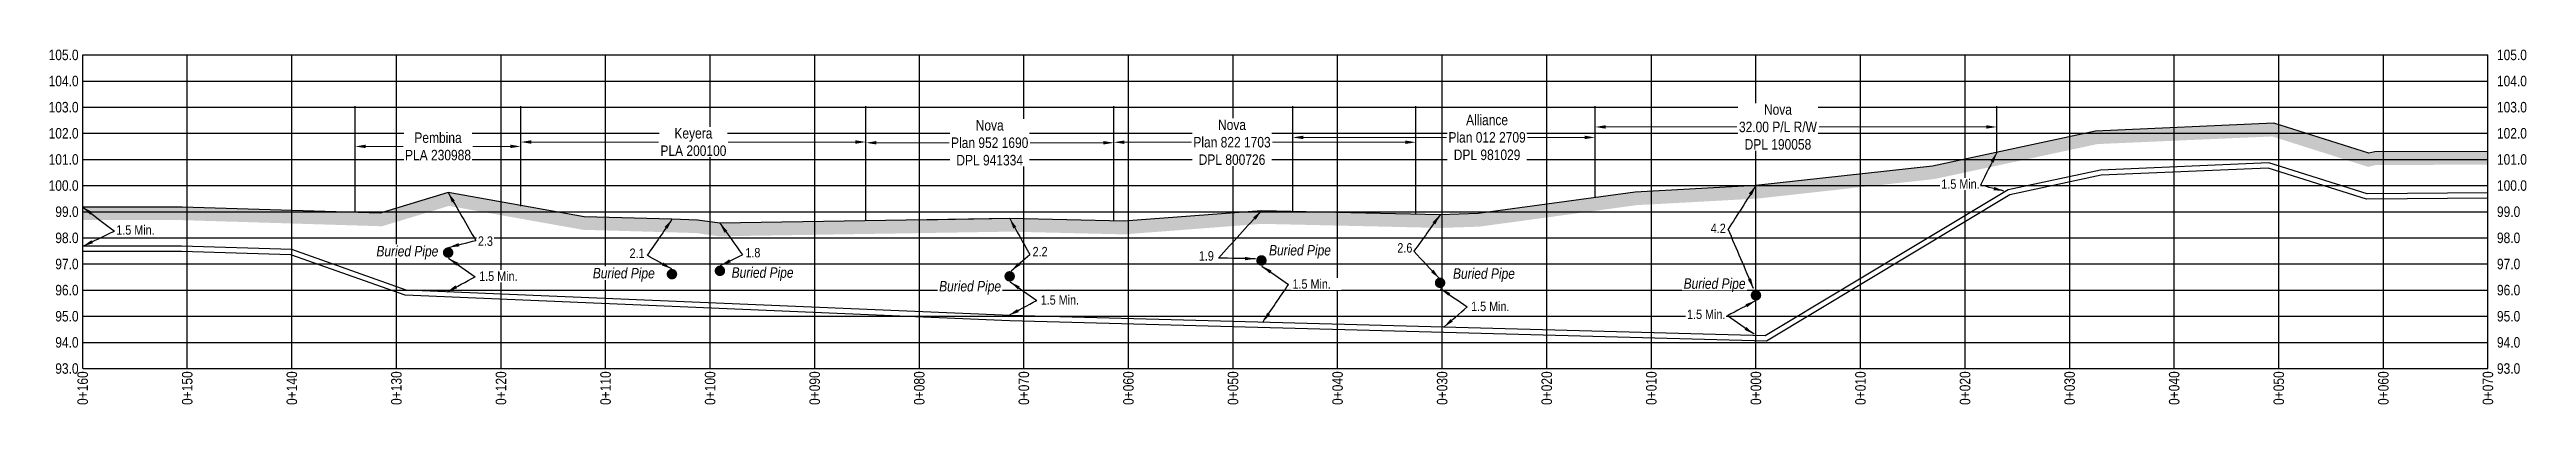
# Model space of a CAD drawing. Extents: x 406232 to 435383, y 6039561 to 6052989.
# Drawn here: x 414961 to 417329, y 6043673 to 6044012 of the extents above; entities that cross this region are included whole.
import ezdxf
from ezdxf.enums import TextEntityAlignment as Align

# ---------------------------------------------------------------- set-up
doc = ezdxf.new("R2010")
doc.units = 0
doc.header["$LTSCALE"] = 5
doc.header["$PDSIZE"] = 0.5
doc.linetypes.add('foc-TOPO', pattern=[1, 0.2, -0.8])
doc.layers.get('Defpoints').update_dxf_attribs({"color": 9})
for name, color, linetype in [('AS-PIPE-UG-T', 44, 'Continuous'), ('F-RW', 190, 'Continuous'), ('L-MON', 1, 'Continuous'), ('P-CROSSINGS-GRID', 8, 'Continuous'), ('P-CROSSINGS-GROUND', 48, 'foc-TOPO'), ('P-CROSSINGS-LINE', 3, 'Continuous'), ('P-PROPOSED', 10, 'Continuous'), ('S-T7', 7, 'Continuous')]:
    doc.layers.add(name, color=color, linetype=linetype)
doc.layers.add('F-RW-T', color=190, linetype='Continuous', lineweight=9)
doc.styles.add('80', font='ARIALN.TTF', dxfattribs={"height": 10})
doc.styles.add('80CG', font='ARIALN.TTF', dxfattribs={"height": 10})
doc.styles.add('80L', font='ARIALN.TTF', dxfattribs={"height": 10})
doc.dimstyles.new('Compass 5 000', dxfattribs={"dimscale": 5, "dimtxt": 9, "dimasz": 2, "dimexe": 0.2, "dimexo": 0.0625, "dimgap": 0.5, "dimtad": 0, "dimtih": 1, "dimtoh": 1, "dimzin": 0, "dimdsep": 46, "dimtxsty": '80CG', "dimcen": 0.1, "dimse1": 1, "dimse2": 1, "dimclrd": 256, "dimclrt": 256, "dimaunit": 1, "dimadec": 4, "dimazin": 0, "dimtfac": 0.06, "dimtofl": 0, "dimtmove": 0, "dimatfit": 1, "dimfxl": 0.2, "dimtolj": 1, "dimtzin": 0, "dimlwd": -1, "dimarcsym": 0})

msp = doc.modelspace()

# ---------------------------------------------------------------- texts
at = {"style": '80'}
for s, p in [('0+160', (414992.94, 6043704.582)), ('0+150', (415092.895, 6043704.582)), ('0+140', (415192.849, 6043704.582)), ('0+130', (415292.803, 6043704.582)), ('0+120', (415392.758, 6043704.582)), ('0+110', (415492.712, 6043704.582)), ('0+100', (415592.666, 6043704.582)), ('0+090', (415692.621, 6043704.582)), ('0+080', (415792.575, 6043704.582)), ('0+070', (415892.53, 6043704.582)), ('0+060', (415992.484, 6043704.582)), ('0+050', (416092.438, 6043704.582)), ('0+040', (416192.393, 6043704.582)), ('0+030', (416292.347, 6043704.582)), ('0+020', (416392.301, 6043704.582)), ('0+010', (416492.256, 6043704.582)), ('0+000', (416592.21, 6043704.582)), ('0+010', (416692.164, 6043704.582)), ('0+020', (416792.119, 6043704.582)), ('0+030', (416892.073, 6043704.582)), ('0+040', (416992.028, 6043704.582)), ('0+050', (417091.982, 6043704.582)), ('0+060', (417191.936, 6043704.582)), ('0+070', (417291.891, 6043704.582))]:
    msp.add_text(s, height=9.9954, rotation=90, dxfattribs=at).set_placement(p, align=Align.MIDDLE_RIGHT)
at = {"insert": (415025.114, 6043844.255), "char_height": 8.9959, "attachment_point": 1, "style": '80L'}
msp.add_mtext_dynamic_manual_height_columns('1.5 Min.', width=45.29007, gutter_width=44.979, heights=[0], dxfattribs=at)
at = {"layer": 'S-T7', "style": '80'}
for s, p in [('105.0', (414989.074, 6044007.135)), ('104.0', (414989.074, 6043982.147)), ('103.0', (414989.074, 6043957.158)), ('102.0', (414989.074, 6043932.17)), ('101.0', (414989.074, 6043907.181)), ('100.0', (414989.074, 6043882.192)), ('99.0', (414989.074, 6043857.204)), ('98.0', (414989.074, 6043832.215)), ('97.0', (414989.074, 6043807.227)), ('96.0', (414989.074, 6043782.238)), ('95.0', (414989.074, 6043757.25)), ('94.0', (414989.074, 6043732.261)), ('93.0', (414989.074, 6043707.272))]:
    msp.add_text(s, height=9.9954, dxfattribs=at).set_placement(p, align=Align.MIDDLE_RIGHT)
for s, p in [('105.0', (417300.544, 6044007.135)), ('104.0', (417300.544, 6043982.147)), ('103.0', (417300.544, 6043957.158)), ('102.0', (417300.544, 6043932.17)), ('101.0', (417300.544, 6043907.181)), ('100.0', (417300.544, 6043882.192)), ('99.0', (417300.544, 6043857.204)), ('98.0', (417300.544, 6043832.215)), ('97.0', (417300.544, 6043807.227)), ('96.0', (417300.544, 6043782.238)), ('95.0', (417300.544, 6043757.25)), ('94.0', (417300.544, 6043732.261)), ('93.0', (417300.544, 6043707.272))]:
    msp.add_text(s, height=9.9954, dxfattribs=at).set_placement(p, align=Align.MIDDLE_LEFT)

# ---------------------------------------------------------------- blocks, each defined once
blk = doc.blocks.new('PLIA')
at = {"color": 255, "const_width": 1}
blk.add_lwpolyline([(-0.5, 0, 1), (0.5, 0, 1)], format="xyb", close=True, dxfattribs=at)
blk = doc.blocks.new('PLIAA')
blk.add_blockref('PLIA', (0, 0))
blk = doc.blocks.new('PLIB')
at = {"color": 1}
blk.add_circle((0, 0), 0.8, dxfattribs=at)
blk = doc.blocks.new('PLIBB')
blk.add_blockref('PLIB', (0, 0))
blk = doc.blocks.new('PLICC')
for name in ['PLIAA', 'PLIBB']:
    blk.add_blockref(name, (0, 0))
blk = doc.blocks.new('PLI')
blk.add_blockref('PLICC', (0, 0))
blk = doc.blocks.new('*D825')
at = {"layer": 'Defpoints', "color": 0, "transparency": 16777216}
for p in [(415253.5, 6043921.9), (415411.7, 6043921.9), (415411.7, 6043919.6)]:
    blk.add_point(p, dxfattribs=at)
at = {"layer": 'F-RW-T', "transparency": 16777216}
for p, q in [((415263.5, 6043919.6), (415299.3, 6043919.6)), ((415401.7, 6043919.6), (415366, 6043919.6))]:
    blk.add_line(p, q, dxfattribs=at)
for points in [[(415263.5, 6043921.3), (415263.5, 6043918), (415253.5, 6043919.6)], [(415401.7, 6043921.3), (415401.7, 6043918), (415411.7, 6043919.6)]]:
    blk.add_solid(points, dxfattribs=at)
at = {"layer": 'F-RW-T', "transparency": 16777216, "insert": (415332.6, 6043919.6), "char_height": 10, "attachment_point": 5, "style": '80CG', "bg_fill": 3, "box_fill_scale": 1.1, "bg_fill_color": 256, "bg_fill_true_color": 13158600, "bg_fill_transparency": 0}
blk.add_mtext('\\A1;Pembina\\PPLA 230988', dxfattribs=at)
blk = doc.blocks.new('*D826')
at = {"layer": 'Defpoints', "color": 0, "transparency": 16777216}
for p in [(415741.6, 6043923.8), (415411.7, 6043916.6), (415741.6, 6043916.6)]:
    blk.add_point(p, dxfattribs=at)
at = {"layer": 'F-RW-T', "transparency": 16777216}
for p, q in [((415421.7, 6043923.8), (415543.3, 6043923.8)), ((415731.6, 6043923.8), (415610, 6043923.8))]:
    blk.add_line(p, q, dxfattribs=at)
for points in [[(415421.7, 6043925.5), (415421.7, 6043922.2), (415411.7, 6043923.8)], [(415731.6, 6043925.5), (415731.6, 6043922.2), (415741.6, 6043923.8)]]:
    blk.add_solid(points, dxfattribs=at)
at = {"layer": 'F-RW-T', "transparency": 16777216, "insert": (415576.7, 6043923.8), "char_height": 10, "attachment_point": 5, "style": '80CG', "bg_fill": 3, "box_fill_scale": 1.1, "bg_fill_color": 256, "bg_fill_true_color": 13158600, "bg_fill_transparency": 0}
blk.add_mtext('\\A1;Keyera\\PPLA 200100', dxfattribs=at)
blk = doc.blocks.new('*D827')
at = {"layer": 'Defpoints', "color": 0, "transparency": 16777216}
for p in [(415741.6, 6043923.8), (415978.6, 6043923.8), (415978.6, 6043923.1)]:
    blk.add_point(p, dxfattribs=at)
at = {"layer": 'F-RW-T', "transparency": 16777216}
for p, q in [((415751.6, 6043923.1), (415821.2, 6043923.1)), ((415968.6, 6043923.1), (415898.6, 6043923.1))]:
    blk.add_line(p, q, dxfattribs=at)
for points in [[(415751.6, 6043924.8), (415751.6, 6043921.5), (415741.6, 6043923.1)], [(415968.6, 6043924.8), (415968.6, 6043921.5), (415978.6, 6043923.1)]]:
    blk.add_solid(points, dxfattribs=at)
at = {"layer": 'F-RW-T', "transparency": 16777216, "insert": (415859.9, 6043923.1), "char_height": 10, "attachment_point": 5, "style": '80CG', "bg_fill": 3, "box_fill_scale": 1.1, "bg_fill_color": 256, "bg_fill_true_color": 13158600, "bg_fill_transparency": 0}
blk.add_mtext('\\A1;Nova\\PPlan 952 1690\\PDPL 941334', dxfattribs=at)
blk = doc.blocks.new('*D828')
at = {"layer": 'Defpoints', "color": 0, "transparency": 16777216}
for p in [(415978.6, 6043923.1), (416267.2, 6043923.6), (416267.2, 6043923.1)]:
    blk.add_point(p, dxfattribs=at)
at = {"layer": 'F-RW-T', "transparency": 16777216}
for p, q in [((415988.6, 6043923.6), (416052.8, 6043923.6)), ((416257.2, 6043923.6), (416130.3, 6043923.6))]:
    blk.add_line(p, q, dxfattribs=at)
for points in [[(415988.6, 6043925.3), (415988.6, 6043922), (415978.6, 6043923.6)], [(416257.2, 6043925.3), (416257.2, 6043922), (416267.2, 6043923.6)]]:
    blk.add_solid(points, dxfattribs=at)
at = {"layer": 'F-RW-T', "transparency": 16777216, "insert": (416091.5, 6043923.6), "char_height": 10, "attachment_point": 5, "style": '80CG', "bg_fill": 3, "box_fill_scale": 1.1, "bg_fill_color": 256, "bg_fill_true_color": 13158600, "bg_fill_transparency": 0}
blk.add_mtext('\\A1;Nova\\PPlan 822 1703\\PDPL 800726', dxfattribs=at)
blk = doc.blocks.new('*D829')
at = {"layer": 'Defpoints', "color": 0, "transparency": 16777216}
for p in [(416149.6, 6043941.4), (416438.6, 6043941.4), (416438.6, 6043928.2)]:
    blk.add_point(p, dxfattribs=at)
at = {"layer": 'F-RW-T', "transparency": 16777216}
for p, q in [((416159.6, 6043928.2), (416296.5, 6043928.2)), ((416428.6, 6043928.2), (416374, 6043928.2))]:
    blk.add_line(p, q, dxfattribs=at)
for points in [[(416159.6, 6043929.9), (416159.6, 6043926.6), (416149.6, 6043928.2)], [(416428.6, 6043929.9), (416428.6, 6043926.6), (416438.6, 6043928.2)]]:
    blk.add_solid(points, dxfattribs=at)
at = {"layer": 'F-RW-T', "transparency": 16777216, "insert": (416335.3, 6043928.2), "char_height": 10, "attachment_point": 5, "style": '80CG', "bg_fill": 3, "box_fill_scale": 1.1, "bg_fill_color": 256, "bg_fill_true_color": 13158600, "bg_fill_transparency": 0}
blk.add_mtext('\\A1;Alliance\\PPlan 012 2709\\PDPL 981029', dxfattribs=at)
blk = doc.blocks.new('*D830')
at = {"layer": 'Defpoints', "color": 0, "transparency": 16777216}
for p in [(416438.6, 6043944.7), (416822.5, 6043944.7), (416822.5, 6043938.2)]:
    blk.add_point(p, dxfattribs=at)
at = {"layer": 'F-RW-T', "transparency": 16777216}
for p, q in [((416448.6, 6043938.2), (416573.9, 6043938.2)), ((416812.5, 6043938.2), (416652.8, 6043938.2))]:
    blk.add_line(p, q, dxfattribs=at)
for points in [[(416448.6, 6043939.9), (416448.6, 6043936.6), (416438.6, 6043938.2)], [(416812.5, 6043939.9), (416812.5, 6043936.6), (416822.5, 6043938.2)]]:
    blk.add_solid(points, dxfattribs=at)
at = {"layer": 'F-RW-T', "transparency": 16777216, "insert": (416613.3, 6043938.2), "char_height": 10, "attachment_point": 5, "style": '80CG', "bg_fill": 3, "box_fill_scale": 1.1, "bg_fill_color": 256, "bg_fill_true_color": 13158600, "bg_fill_transparency": 0}
blk.add_mtext('\\A1;Nova\\P32.00 P/L R/W\\PDPL 190058', dxfattribs=at)

# ---------------------------------------------------------------- hatches: boundary and pattern name
at = {"layer": 'P-CROSSINGS-GROUND'}
h = msp.add_hatch(dxfattribs=at)
h.set_pattern_fill('EARTH', color=256, scale=2.498859, angle=45)
h.set_pattern_definition([(45, (5202.127, 6048.088), (0, 22.440395626), [15.86775592, -15.86775592]), (45, (5197.92, 6052.295), (0, 22.440395626), [15.86775592, -15.86775592]), (45, (5193.712, 6056.503), (0, 22.440395626), [15.86775592, -15.86775592]), (135, (5193.712, 6059.308), (-22.440395626, 0), [15.86775592, -15.86775592]), (135, (5197.92, 6063.516), (-22.440395626, 0), [15.86775592, -15.86775592]), (135, (5202.127, 6067.723), (-22.440395626, 0), [15.86775592, -15.86775592])])
h.paths.add_polyline_path([(414993.027, 6043861.651), (414993.027, 6043849.156), (415087.942, 6043849.139), (415279.087, 6043843.279), (415343.022, 6043862.737), (415471.136, 6043839.891), (415579.666, 6043836.784), (415601.227, 6043833.642), (415878.949, 6043838.131), (415988.42, 6043835.546), (416119.957, 6043845.601), (416290.433, 6043841.681), (416327.93, 6043842.914), (416478.089, 6043863.442), (416593.323, 6043869.736), (416762.886, 6043888.427), (416918.562, 6043921.855), (417085.707, 6043929.166), (417177.49, 6043900.087), (417185.159, 6043901.867), (417291.978, 6043902.167), (417291.978, 6043914.661), (417183.711, 6043914.357), (417178, 6043913.032), (417087.372, 6043941.745), (416916.967, 6043934.291), (416760.884, 6043900.776), (416592.297, 6043882.192), (416476.9, 6043875.89), (416326.876, 6043855.38), (416290.371, 6043854.18), (416119.623, 6043858.106), (415988.091, 6043848.052), (415878.996, 6043850.628), (415602.032, 6043846.151), (415580.75, 6043849.252), (415472.418, 6043852.354), (415342.258, 6043875.564), (415277.416, 6043855.83), (415088.135, 6043861.633)])

# ---------------------------------------------------------------- linework, layer by layer
at = {"layer": 'F-RW', "flags": 128}
for points in [[(415253.509, 6043856.563), (415253.509, 6043958.067)], [(415411.747, 6043862.483), (415411.747, 6043958.067)], [(415741.567, 6043848.407), (415741.567, 6043958.067)], [(415978.558, 6043848.277), (415978.558, 6043958.067)], [(416149.61, 6043857.417), (416149.61, 6043958.067)], [(416267.177, 6043854.713), (416267.177, 6043958.067)], [(416438.598, 6043870.654), (416438.598, 6043958.067)], [(416822.513, 6043914.009), (416822.513, 6043958.067)]]:
    msp.add_lwpolyline(points, dxfattribs=at)
at = {"layer": 'P-CROSSINGS-GRID', "color": 8}
for p, q in [((414993.027, 6044007.135), (417291.978, 6044007.135)), ((414993.027, 6043707.272), (414993.027, 6044007.135)), ((415092.982, 6043707.272), (415092.982, 6044007.135)), ((415192.936, 6043707.272), (415192.936, 6044007.135)), ((415292.89, 6043707.272), (415292.89, 6044007.135)), ((415392.845, 6043707.272), (415392.845, 6044007.135)), ((415492.799, 6043707.272), (415492.799, 6044007.135)), ((415592.753, 6043707.272), (415592.753, 6044007.135)), ((415692.708, 6043707.272), (415692.708, 6044007.135)), ((415792.662, 6043707.272), (415792.662, 6044007.135)), ((415892.617, 6043707.272), (415892.617, 6044007.135)), ((415992.571, 6043707.272), (415992.571, 6044007.135)), ((416092.525, 6043707.272), (416092.525, 6044007.135)), ((416192.48, 6043707.272), (416192.48, 6044007.135)), ((416292.434, 6043707.272), (416292.434, 6044007.135)), ((416392.388, 6043707.272), (416392.388, 6044007.135)), ((416492.343, 6043707.272), (416492.343, 6044007.135)), ((416592.297, 6043707.272), (416592.297, 6044007.135)), ((416692.251, 6043707.272), (416692.251, 6044007.135)), ((416792.206, 6043707.272), (416792.206, 6044007.135)), ((416892.16, 6043707.272), (416892.16, 6044007.135)), ((416992.115, 6043707.272), (416992.115, 6044007.135)), ((417092.069, 6043707.272), (417092.069, 6044007.135)), ((417192.023, 6043707.272), (417192.023, 6044007.135)), ((417291.978, 6043707.272), (417291.978, 6044007.135)), ((414993.027, 6043982.147), (417291.978, 6043982.147)), ((414993.027, 6043957.158), (417291.978, 6043957.158)), ((414993.027, 6043932.17), (417291.978, 6043932.17)), ((414993.027, 6043907.181), (417291.978, 6043907.181)), ((414993.027, 6043882.192), (417291.978, 6043882.192)), ((414993.027, 6043857.204), (417291.978, 6043857.204)), ((414993.027, 6043832.215), (417291.978, 6043832.215)), ((414993.027, 6043807.227), (417291.978, 6043807.227)), ((414993.027, 6043782.238), (417291.978, 6043782.238)), ((414993.027, 6043757.25), (417291.978, 6043757.25)), ((414993.027, 6043732.261), (417291.978, 6043732.261)), ((414993.027, 6043707.272), (417291.978, 6043707.272))]:
    msp.add_line(p, q, dxfattribs=at)
at = {"layer": 'P-CROSSINGS-LINE', "color": 3}
for points in [[(417291.978, 6043914.661), (417183.711, 6043914.357), (417178, 6043913.032), (417087.372, 6043941.745), (416916.967, 6043934.291), (416760.884, 6043900.776), (416592.297, 6043882.192), (416476.9, 6043875.89), (416326.876, 6043855.38), (416290.371, 6043854.18), (416119.623, 6043858.106), (415988.091, 6043848.052), (415878.996, 6043850.628), (415602.032, 6043846.151), (415580.75, 6043849.252), (415556.201, 6043849.955), (415472.418, 6043852.354), (415342.258, 6043875.564), (415277.416, 6043855.83), (415088.135, 6043861.633), (414993.027, 6043861.651)], [(417291.978, 6043914.661), (417183.711, 6043914.357), (417178, 6043913.032), (417087.372, 6043941.745), (416916.967, 6043934.291), (416760.884, 6043900.776), (416592.297, 6043882.192), (416476.9, 6043875.89), (416326.876, 6043855.38), (416290.371, 6043854.18), (416119.623, 6043858.106), (415988.091, 6043848.052), (415878.996, 6043850.628), (415792.662, 6043849.233)]]:
    msp.add_lwpolyline(points, dxfattribs=at)

# ---------------------------------------------------------------- block references
at = {"layer": 'L-MON', "color": 2, "xscale": 4.99771839999997, "yscale": 4.99771839999997, "zscale": 4.99771839999997}
for p in [(415602.032, 6043800.672), (415556.201, 6043797.479)]:
    msp.add_blockref('PLI', p, dxfattribs=at)

msp.set_redraw_order([(e.dxf.handle, doc.entitydb.next_handle()) for e in msp.query("TEXT MTEXT ATTDEF DIMENSION ARC_DIMENSION")])  # texts and dimensions are drawn at this point

# ---------------------------------------------------------------- leaders
at = {"path_type": 1}
for points in [[(414993.215, 6043861.602), (415023.249, 6043838.673)], [(414993.021, 6043824.12), (415023.249, 6043838.673)], [(415341.289, 6043780.615), (415368.231, 6043795.066)], [(416120.824, 6043751.41), (416145.596, 6043787.603)], [(416293.909, 6043746.779), (416316.344, 6043766.185)], [(416590.45, 6043740.001), (416564.998, 6043757.62)]]:
    msp.add_leader(points, dimstyle='Compass 5 000', override={"dimgap": 0.5, "dimtad": 0}, dxfattribs=at)

# ---------------------------------------------------------------- next in the draw order: texts
at = {"layer": 'AS-PIPE-UG-T', "char_height": 9.99544, "attachment_point": 1, "style": '80L', "bg_fill": 3, "box_fill_scale": 1.15, "bg_fill_color": 256, "bg_fill_true_color": 256, "bg_fill_transparency": 0}
for insert in [(415273.711, 6043824.469), (415480.547, 6043803.437), (415613.231, 6043804.012), (416126.872, 6043825.393), (416302.718, 6043803.038), (415811.552, 6043790.967), (416523.16, 6043793.473)]:
    msp.add_mtext_dynamic_manual_height_columns('{\\fArial Narrow|b0|i1|c0|p34;Buried Pipe}', width=59.00894, gutter_width=49.977, heights=[0], dxfattribs=dict(at, insert=insert))

# ---------------------------------------------------------------- next in the draw order: linework, layer by layer
at = {"layer": 'P-PROPOSED', "flags": 128}
for points in [[(417292.02, 6043870.175), (417175.719, 6043869.193), (417081.713, 6043898.976), (416922.392, 6043892.007), (416835.063, 6043873.255), (416602.325, 6043733.527), (415879.217, 6043752.875), (415301.179, 6043777.309), (415192.004, 6043815.948), (415087.48, 6043819.153), (414993.026, 6043819.17)], [(417291.978, 6043875.173), (417176.471, 6043874.197), (417176.471, 6043874.197), (417082.378, 6043904.008), (416921.754, 6043896.982), (416833.202, 6043877.967), (416601.002, 6043738.562), (415879.389, 6043757.87), (415302.14, 6043782.27), (415192.936, 6043820.92), (415087.557, 6043824.15), (414993.027, 6043824.168)]]:
    msp.add_lwpolyline(points, dxfattribs=at)

# ---------------------------------------------------------------- next in the draw order: block references
at = {"layer": 'L-MON', "color": 2, "xscale": 4.99771839999997, "yscale": 4.99771839999997, "zscale": 4.99771839999997}
for p in [(415342.258, 6043818.091), (416119.623, 6043810.628), (415878.996, 6043795.403), (416290.371, 6043789.209), (416592.297, 6043777.24)]:
    msp.add_blockref('PLI', p, dxfattribs=at)

# ---------------------------------------------------------------- next in the draw order: leaders
at = {"path_type": 1}
for points in [[(415342.258, 6043875.564), (415368.695, 6043829.785)], [(415342.898, 6043823.091), (415368.695, 6043829.785)]]:
    msp.add_leader(points, dimstyle='Compass 5 000', dxfattribs=at)
for points in [[(416119.623, 6043858.106), (416078.517, 6043812.757)], [(415556.201, 6043849.955), (415532.531, 6043815.509)], [(415602.032, 6043846.151), (415623.53, 6043816.059)], [(415342.779, 6043812.685), (415368.231, 6043795.066)], [(415555.969, 6043802.42), (415532.531, 6043815.509)], [(415602.624, 6043805.72), (415623.53, 6043816.059)], [(416113.801, 6043812.228), (416078.517, 6043812.757)], [(416120.144, 6043805.222), (416145.596, 6043787.603)], [(415879.517, 6043789.997), (415904.969, 6043772.379)], [(416290.892, 6043783.803), (416316.344, 6043766.185)], [(415878.027, 6043757.928), (415904.969, 6043772.379)], [(416591.94, 6043772.071), (416564.998, 6043757.62)]]:
    msp.add_leader(points, dimstyle='Compass 5 000', override={"dimgap": 0.5, "dimtad": 0}, dxfattribs=at)

# ---------------------------------------------------------------- next in the draw order: texts
at = {"char_height": 8.9959, "attachment_point": 1, "style": '80L', "bg_fill": 3, "box_fill_scale": 1.15, "bg_fill_color": 256, "bg_fill_true_color": 256, "bg_fill_transparency": 0}
for s, width, insert in [('2.3', 13.9888, (415370.759, 6043833.583)), ('2.6', 13.9888, (416249.538, 6043827.13)), ('4.2', 13.9888, (416549.096, 6043845.744)), ('2.1', 13.9888, (415515.657, 6043821.967)), ('1.8', 13.9888, (415626.374, 6043822.529)), ('2.2', 13.9888, (415900.866, 6043823.514)), ('1.9', 13.9888, (416059.797, 6043819.453)), ('1.5 Min.', 45.29007, (415371.939, 6043800.051)), ('1.5 Min.', 45.29007, (416149.304, 6043792.588)), ('1.5 Min.', 45.29007, (415908.677, 6043777.363)), ('1.5 Min.', 45.29007, (416320.052, 6043771.17)), ('1.5 Min.', 35.87103, (416526.449, 6043763.622))]:
    msp.add_mtext_dynamic_manual_height_columns(s, width=width, gutter_width=44.979, heights=[0], dxfattribs=dict(at, insert=insert))

# ---------------------------------------------------------------- next in the draw order: dimensions: what is measured, and where the dimension line sits
at = {"layer": 'F-RW-T', "color": 2}
dim = msp.add_aligned_dim(p1=(415253.509, 6043921.852), p2=(415411.747, 6043921.852), distance=-2.219, text='Pembina\\PPLA 230988', dimstyle='Compass 5 000', override={"dimtfill": 1}, dxfattribs=at)
dim.commit()
dim.dimension.update_dxf_attribs({"geometry": '*D825', "text_midpoint": (415332.628, 6043919.633)})

# ---------------------------------------------------------------- next in the draw order: dimensions: what is measured, and where the dimension line sits
dim = msp.add_aligned_dim(p1=(415411.747, 6043916.628), p2=(415741.567, 6043916.628), distance=7.203, text='Keyera\\PPLA 200100', dimstyle='Compass 5 000', override={"dimtfill": 1}, dxfattribs=at)
dim.commit()
dim.dimension.update_dxf_attribs({"geometry": '*D826', "text_midpoint": (415576.657, 6043923.831)})

# ---------------------------------------------------------------- next in the draw order: leaders
at = {"path_type": 1}
for points in [[(416290.371, 6043854.18), (416265.366, 6043819.385)], [(415878.996, 6043850.628), (415898.184, 6043816.318)], [(416589.964, 6043783.742), (416565.751, 6043840.456)], [(415880.541, 6043800.665), (415898.184, 6043816.318)], [(416289.75, 6043793.244), (416265.366, 6043819.385)]]:
    msp.add_leader(points, dimstyle='Compass 5 000', override={"dimgap": 0.5, "dimtad": 0}, dxfattribs=at)

# ---------------------------------------------------------------- next in the draw order: dimensions: what is measured, and where the dimension line sits
at = {"layer": 'F-RW-T', "color": 2}
dim = msp.add_linear_dim(base=(415978.558, 6043923.127), p1=(415741.567, 6043923.831), p2=(415978.558, 6043923.831), angle=0, text='Nova\\PPlan 952 1690\\PDPL 941334', dimstyle='Compass 5 000', override={"dimtfill": 1}, dxfattribs=at)
dim.commit()
dim.dimension.update_dxf_attribs({"geometry": '*D827', "text_midpoint": (415859.885, 6043923.127), "dimtype": 161})

# ---------------------------------------------------------------- next in the draw order: dimensions: what is measured, and where the dimension line sits
dim = msp.add_linear_dim(base=(416267.177, 6043923.638), p1=(415978.558, 6043923.127), p2=(416267.177, 6043923.127), angle=0, text='Nova\\PPlan 822 1703\\PDPL 800726', dimstyle='Compass 5 000', override={"dimtfill": 1}, dxfattribs=at)
dim.commit()
dim.dimension.update_dxf_attribs({"geometry": '*D828', "text_midpoint": (416091.52, 6043923.638), "dimtype": 161})

# ---------------------------------------------------------------- next in the draw order: dimensions: what is measured, and where the dimension line sits
dim = msp.add_linear_dim(base=(416438.598, 6043928.221), p1=(416149.61, 6043941.364), p2=(416438.598, 6043941.364), angle=0, text='Alliance\\PPlan 012 2709\\PDPL 981029', dimstyle='Compass 5 000', override={"dimtfill": 1}, dxfattribs=at)
dim.commit()
dim.dimension.update_dxf_attribs({"geometry": '*D829', "text_midpoint": (416335.261, 6043928.221), "dimtype": 161})

# ---------------------------------------------------------------- next in the draw order: dimensions: what is measured, and where the dimension line sits
dim = msp.add_linear_dim(base=(416822.513, 6043938.225), p1=(416438.598, 6043944.676), p2=(416822.513, 6043944.676), angle=0, text='Nova\\P32.00 P/L R/W\\PDPL 190058', dimstyle='Compass 5 000', override={"dimtfill": 1}, dxfattribs=at)
dim.commit()
dim.dimension.update_dxf_attribs({"geometry": '*D830', "text_midpoint": (416613.338, 6043938.225), "dimtype": 161})

# ---------------------------------------------------------------- next in the draw order: texts
at = {"insert": (416769.484, 6043888.161), "char_height": 8.9959, "attachment_point": 1, "style": '80L', "bg_fill": 3, "box_fill_scale": 1.15, "bg_fill_color": 256, "bg_fill_true_color": 256, "bg_fill_transparency": 0}
msp.add_mtext_dynamic_manual_height_columns('1.5 Min.', width=35.87103, gutter_width=44.979, heights=[0], dxfattribs=at)

# ---------------------------------------------------------------- next in the draw order: leaders
at = {"path_type": 1}
msp.add_leader([(416592.297, 6043882.192), (416565.751, 6043840.456)], dimstyle='Compass 5 000', override={"dimgap": 0.5, "dimtad": 0}, dxfattribs=at)

# ---------------------------------------------------------------- next in the draw order: leaders
for points in [[(416822.443, 6043913.811), (416806.951, 6043882.544)], [(416829.361, 6043876.959), (416806.951, 6043882.544)]]:
    msp.add_leader(points, dimstyle='Compass 5 000', dxfattribs=at)

doc.saveas('drawing.dxf')
